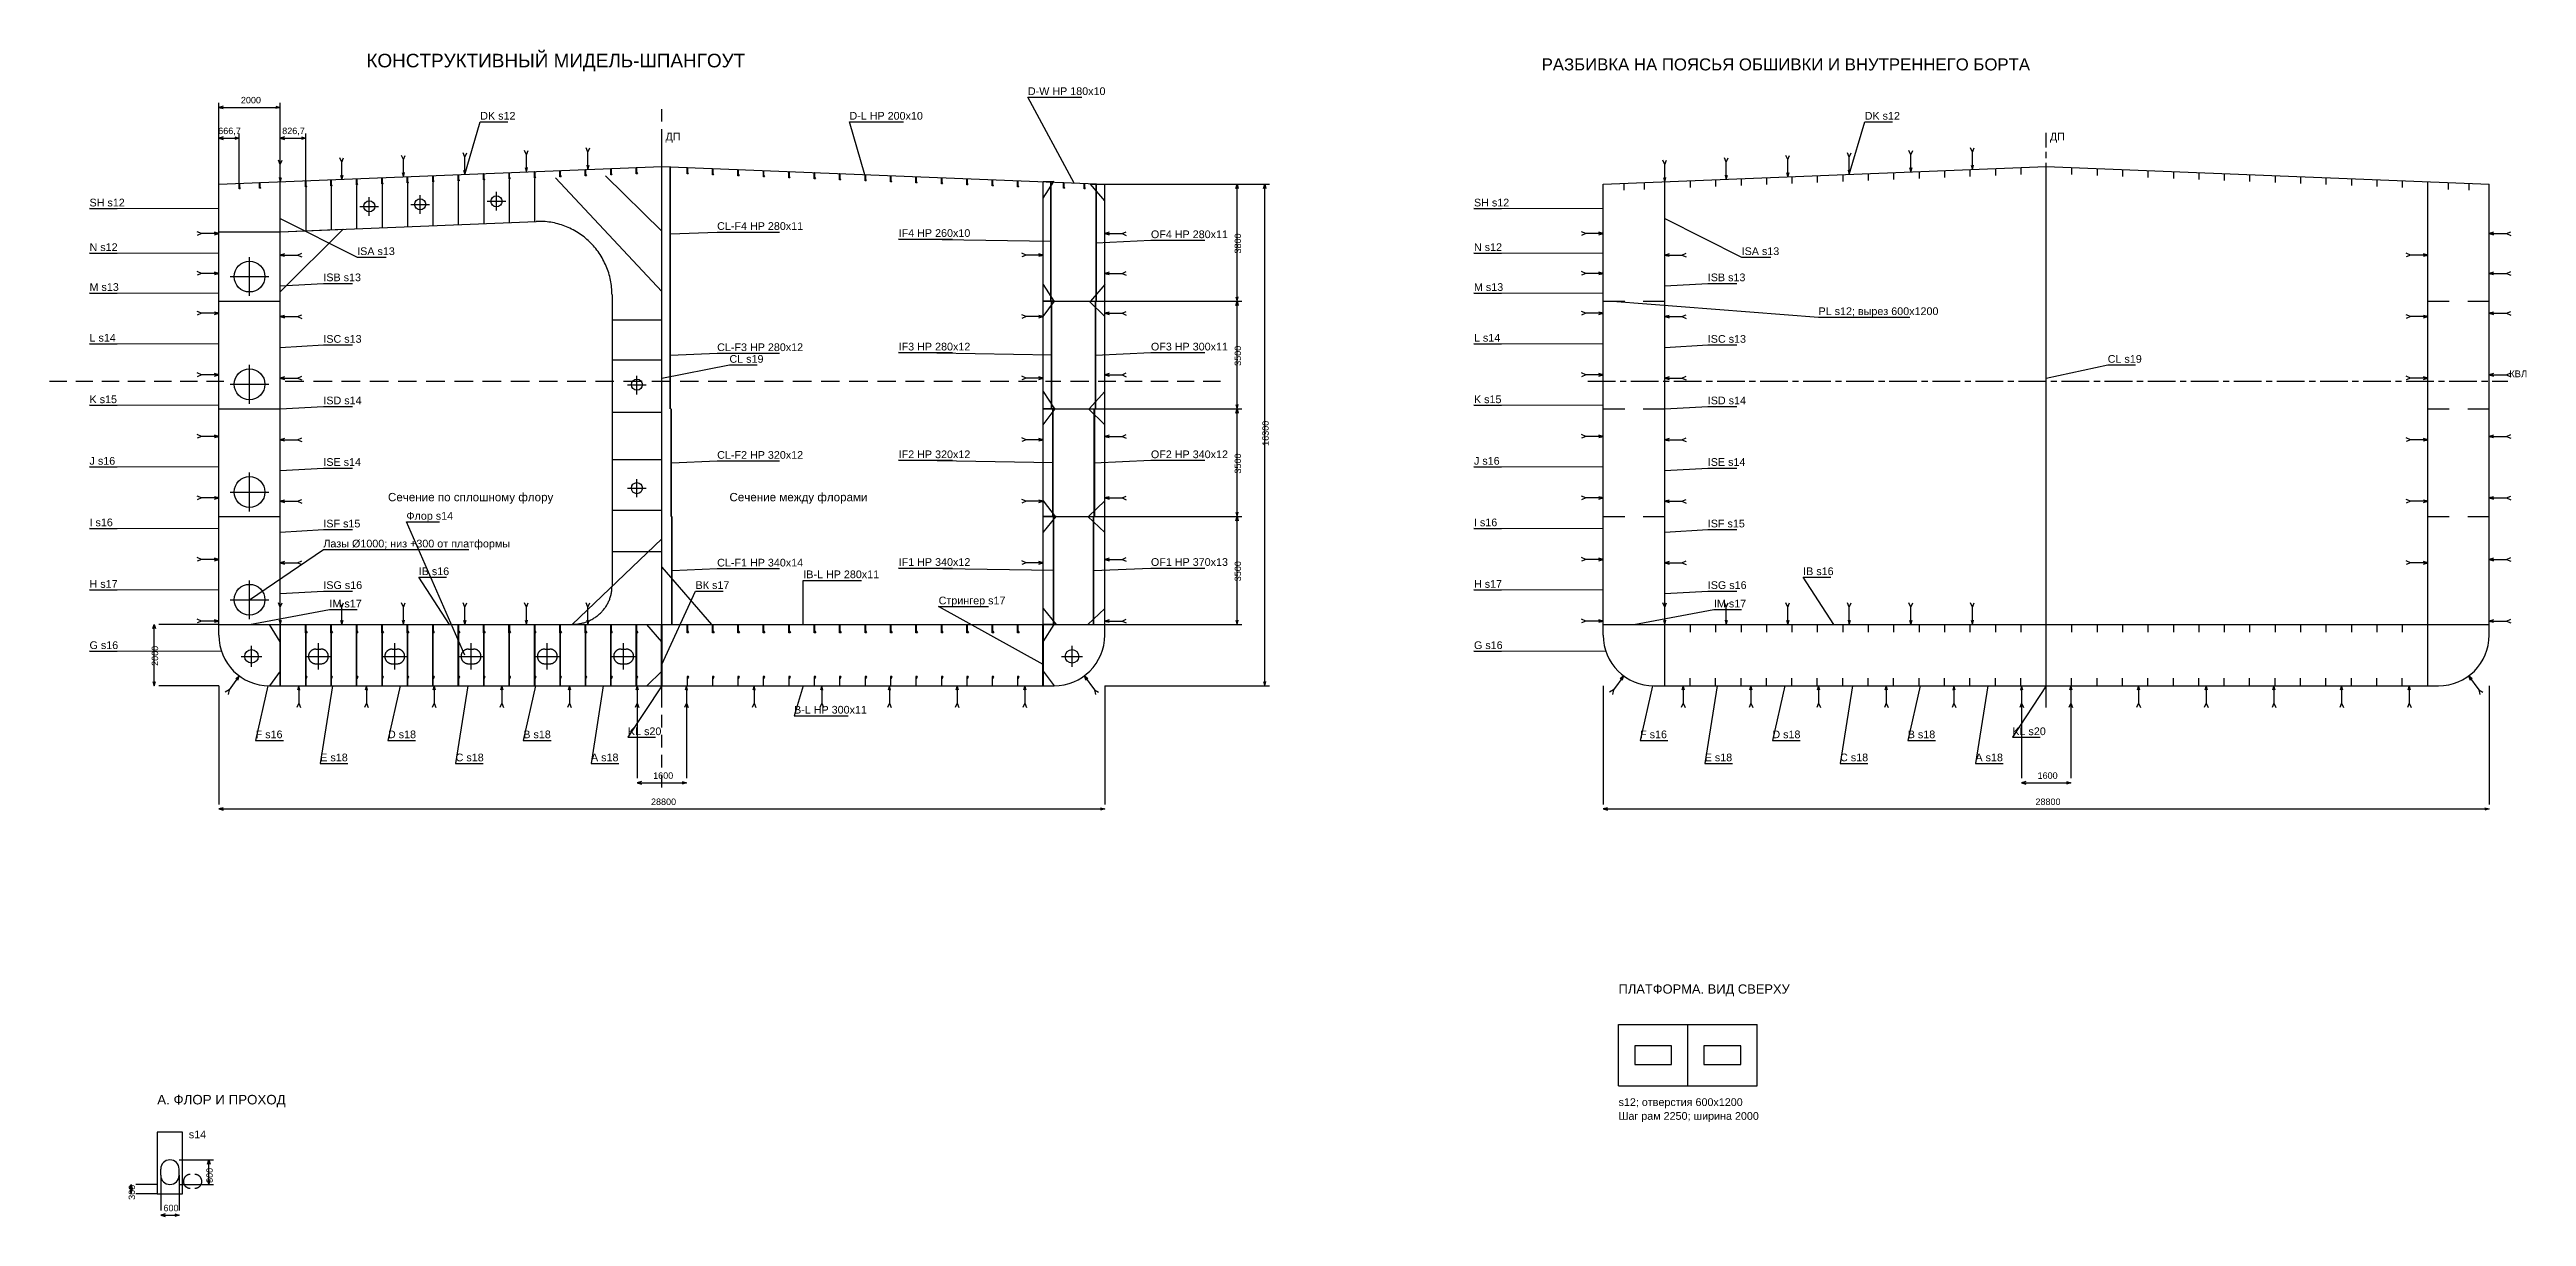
# Model space of a CAD drawing. Header units: millimetres. Extents: x -5500 to 166650, y -17240 to 192034.
# Drawn here: x -5500 to 75011, y -17240 to 20678 of the extents above; entities that cross this region are included whole.
import ezdxf

# ---------------------------------------------------------------- set-up
doc = ezdxf.new("R2010")
doc.units = ezdxf.units.MM
doc.linetypes.add('AXIS22', pattern=[1400, 900, -150, 200, -150])
for name, color, linetype in [('03_CENTER', 30, 'Continuous'), ('03_DIM', 2, 'Continuous'), ('03_FRAME_DETAIL', 7, 'Continuous'), ('03_FRAME_LAYOUT', 4, 'Continuous'), ('03_HULL', 4, 'Continuous'), ('03_MEMBER', 7, 'Continuous'), ('03_SEAM', 7, 'Continuous'), ('03_TEXT', 7, 'Continuous'), ('04_CENTER', 30, 'AXIS22'), ('04_DIM', 2, 'Continuous'), ('04_HULL', 4, 'Continuous'), ('04_MEMBER', 7, 'Continuous'), ('04_SEAM', 7, 'Continuous'), ('04_TEXT', 7, 'Continuous'), ('FLOOR_DIM', 2, 'Continuous'), ('FLOOR_HULL', 4, 'Continuous'), ('FLOOR_TEXT', 7, 'Continuous'), ('PLATFORM_HULL', 4, 'Continuous'), ('PLATFORM_TEXT', 7, 'Continuous')]:
    doc.layers.add(name, color=color, linetype=linetype)
doc.styles.add('RU', font='arial.ttf')

msp = doc.modelspace()

# ---------------------------------------------------------------- texts
at = {"layer": '03_DIM', "style": 'RU'}
for s, p in [('2000', (720, 18930)), ('666,7', (-17, 17930)), ('826,7', (2063, 17930)), ('1600', (14120, -3020)), ('28800', (14050, -3870))]:
    msp.add_text(s, height=210, dxfattribs=at).set_placement(p)
for s, p in [('3800', (33230, 14050)), ('3500', (33230, 10400)), ('16300', (34130, 7800)), ('3500', (33230, 6900)), ('3500', (33230, 3400)), ('2000', (-1970, 650))]:
    msp.add_text(s, height=210, rotation=90, dxfattribs=at).set_placement(p)
at = {"layer": '03_TEXT', "style": 'RU'}
for s, height, p in [('КОНСТРУКТИВНЫЙ МИДЕЛЬ-ШПАНГОУТ', 440, (4800, 20100)), ('D-W HP 180x10', 250, (26300, 19200)), ('DK s12', 250, (8500, 18400)), ('D-L HP 200x10', 250, (20500, 18400)), ('ДП', 250, (14520, 17726)), ('SH s12', 250, (-4200, 15580)), ('CL-F4 HP 280x11', 250, (16200, 14818)), ('IF4 HP 260x10', 250, (22100, 14590)), ('OF4 HP 280x11', 250, (30300, 14550)), ('N s12', 250, (-4200, 14132)), ('ISA s13', 250, (4500, 14000)), ('M s13', 250, (-4200, 12836)), ('ISB s13', 250, (3400, 13150)), ('L s14', 250, (-4200, 11188)), ('ISC s13', 250, (3400, 11150)), ('CL-F3 HP 280x12', 250, (16200, 10880)), ('CL s19', 250, (16600, 10500)), ('IF3 HP 280x12', 250, (22100, 10900)), ('OF3 HP 300x11', 250, (30300, 10900)), ('K s15', 250, (-4200, 9188)), ('ISD s14', 250, (3400, 9150)), ('J s16', 250, (-4200, 7188)), ('ISE s14', 250, (3400, 7150)), ('CL-F2 HP 320x12', 250, (16200, 7380)), ('IF2 HP 320x12', 250, (22100, 7400)), ('OF2 HP 340x12', 250, (30300, 7400)), ('Сечение по сплошному флору', 270, (5500, 6000)), ('Флор s14', 250, (6100, 5400)), ('Сечение между флорами', 270, (16600, 6000)), ('I s16', 250, (-4200, 5188)), ('ISF s15', 250, (3400, 5150)), ('Лазы %%c1000; низ +300 от платформы', 250, (3400, 4500)), ('CL-F1 HP 340x14', 250, (16200, 3880)), ('IF1 HP 340x12', 250, (22100, 3900)), ('OF1 HP 370x13', 250, (30300, 3900)), ('H s17', 250, (-4200, 3188)), ('ISG s16', 250, (3400, 3150)), ('IB s16', 250, (6500, 3600)), ('ВК s17', 250, (15500, 3150)), ('IB-L HP 280x11', 250, (19000, 3500)), ('IM s17', 250, (3600, 2550)), ('Стрингер s17', 250, (23400, 2650)), ('G s16', 250, (-4200, 1198)), ('B-L HP 300x11', 250, (18700, -900)), ('F s16', 250, (1200, -1700)), ('D s18', 250, (5500, -1700)), ('B s18', 250, (9900, -1700)), ('KL s20', 250, (13300, -1600)), ('E s18', 250, (3300, -2450)), ('C s18', 250, (7700, -2450)), ('A s18', 250, (12100, -2450))]:
    msp.add_text(s, height=height, dxfattribs=at).set_placement(p)
at = {"layer": '04_DIM', "style": 'RU'}
for s, p in [('1600', (59120, -3020)), ('28800', (59050, -3870))]:
    msp.add_text(s, height=210, dxfattribs=at).set_placement(p)
at = {"layer": '04_TEXT', "style": 'RU'}
for s, height, p in [('РАЗБИВКА НА ПОЯСЬЯ ОБШИВКИ И ВНУТРЕННЕГО БОРТА', 390, (43000, 20000)), ('DK s12', 250, (53500, 18400)), ('ДП', 250, (59520, 17726)), ('SH s12', 250, (40800, 15580)), ('N s12', 250, (40800, 14132)), ('ISA s13', 250, (49500, 14000)), ('M s13', 250, (40800, 12836)), ('ISB s13', 250, (48400, 13150)), ('PL s12; вырез 600x1200', 250, (52000, 12050)), ('L s14', 250, (40800, 11188)), ('ISC s13', 250, (48400, 11150)), ('CL s19', 250, (61400, 10500)), ('КВЛ', 220, (74450, 10030)), ('K s15', 250, (40800, 9188)), ('ISD s14', 250, (48400, 9150)), ('J s16', 250, (40800, 7188)), ('ISE s14', 250, (48400, 7150)), ('I s16', 250, (40800, 5188)), ('ISF s15', 250, (48400, 5150)), ('H s17', 250, (40800, 3188)), ('ISG s16', 250, (48400, 3150)), ('IB s16', 250, (51500, 3600)), ('IM s17', 250, (48600, 2550)), ('G s16', 250, (40800, 1198)), ('F s16', 250, (46200, -1700)), ('D s18', 250, (50500, -1700)), ('B s18', 250, (54900, -1700)), ('KL s20', 250, (58300, -1600)), ('E s18', 250, (48300, -2450)), ('C s18', 250, (52700, -2450)), ('A s18', 250, (57100, -2450))]:
    msp.add_text(s, height=height, dxfattribs=at).set_placement(p)
at = {"layer": 'FLOOR_DIM', "style": 'RU'}
for s, p in [('800', (-193, -16150)), ('300', (-2720, -16700))]:
    msp.add_text(s, height=210, rotation=90, dxfattribs=at).set_placement(p)
msp.add_text('600', height=210, dxfattribs=at).set_placement((-1797, -17070))
at = {"layer": 'FLOOR_TEXT', "style": 'RU'}
for s, height, p in [('А. ФЛОР И ПРОХОД', 310, (-2000, -13600)), ('s14', 250, (-973, -14700))]:
    msp.add_text(s, height=height, dxfattribs=at).set_placement(p)
at = {"layer": 'PLATFORM_TEXT', "style": 'RU'}
for s, height, p in [('ПЛАТФОРМА. ВИД СВЕРХУ', 300, (45500, -10000)), ('s12; отверстия 600x1200', 250, (45500, -13650)), ('Шаг рам 2250; ширина 2000', 250, (45500, -14100))]:
    msp.add_text(s, height=height, dxfattribs=at).set_placement(p)

# ---------------------------------------------------------------- linework, layer by layer
at = {"layer": '03_CENTER'}
for p, q in [((14400, 18336), (14400, 18746)), ((14400, 17686), (14400, 18096)), ((14400, -700), (14400, 17976)), ((14400, 17036), (14400, 17446)), ((14400, 16353), (14400, 16791)), ((4591, 15581), (5195, 15581)), ((4893, 15277), (4893, 15885)), ((6245, 15647), (6849, 15647)), ((6547, 15343), (6547, 15951)), ((8725, 15747), (9329, 15747)), ((9027, 15443), (9027, 16051)), ((14400, 15649), (14400, 16094)), ((14400, 14943), (14400, 15388)), ((14400, 14237), (14400, 14682)), ((1000, 12670), (1000, 13930)), ((14400, 13531), (14400, 13977)), ((370, 13300), (1630, 13300)), ((14400, 12826), (14400, 13271)), ((14400, 12150), (14400, 12565)), ((14400, 11500), (14400, 11910)), ((14400, 10850), (14400, 11260)), ((14400, 10200), (14400, 10610)), ((-5500, 9900), (-4940, 9900)), ((-4650, 9900), (-4090, 9900)), ((-3800, 9900), (-3240, 9900)), ((-2950, 9900), (-2390, 9900)), ((-2100, 9900), (-1540, 9900)), ((-1250, 9900), (-690, 9900)), ((-400, 9900), (170, 9900)), ((370, 9800), (1630, 9800)), ((1000, 9170), (1000, 10430)), ((2162, 9900), (2766, 9900)), ((3078, 9900), (3682, 9900)), ((3995, 9900), (4599, 9900)), ((4911, 9900), (5515, 9900)), ((5828, 9900), (6432, 9900)), ((6744, 9900), (7348, 9900)), ((7661, 9900), (8265, 9900)), ((8577, 9900), (9181, 9900)), ((9494, 9900), (10098, 9900)), ((10410, 9900), (11014, 9900)), ((11327, 9900), (11931, 9900)), ((12243, 9900), (12847, 9900)), ((13160, 9900), (13764, 9900)), ((13289, 9788), (13893, 9788)), ((13591, 9472), (13591, 10080)), ((14077, 9900), (14680, 9900)), ((14400, 9506), (14400, 9960)), ((14993, 9900), (15597, 9900)), ((15910, 9900), (16513, 9900)), ((16826, 9900), (17430, 9900)), ((17743, 9900), (18346, 9900)), ((18659, 9900), (19263, 9900)), ((19576, 9900), (20179, 9900)), ((20492, 9900), (21096, 9900)), ((21409, 9900), (22013, 9900)), ((22325, 9900), (22929, 9900)), ((23242, 9900), (23846, 9900)), ((24158, 9900), (24762, 9900)), ((25075, 9900), (25679, 9900)), ((25991, 9900), (26595, 9900)), ((26878, 9900), (27374, 9900)), ((27682, 9900), (28278, 9900)), ((28587, 9900), (29160, 9900)), ((29450, 9900), (30010, 9900)), ((30300, 9900), (30860, 9900)), ((31150, 9900), (31710, 9900)), ((32000, 9900), (32560, 9900)), ((14400, 8794), (14400, 9236)), ((14400, 8125), (14400, 8547)), ((14400, 7456), (14400, 7878)), ((1000, 5670), (1000, 6930)), ((13591, 6138), (13591, 6715)), ((14400, 6787), (14400, 7209)), ((14400, 6118), (14400, 6540)), ((370, 6300), (1630, 6300)), ((13289, 6426), (13893, 6426)), ((14400, 5449), (14400, 5871)), ((14400, 4779), (14400, 5201)), ((14400, 4110), (14400, 4532)), ((1000, 2170), (1000, 3430)), ((14400, 3441), (14400, 3863)), ((370, 2800), (1630, 2800)), ((14400, 2772), (14400, 3194)), ((14400, 2103), (14400, 2525)), ((14400, 1331), (14400, 1804)), ((724, 958), (1405, 958)), ((1065, 617), (1065, 1299)), ((2809, 958), (3671, 958)), ((3240, 532), (3240, 1384)), ((5289, 958), (6151, 958)), ((5720, 532), (5720, 1384)), ((7769, 958), (8631, 958)), ((8200, 532), (8200, 1384)), ((10249, 958), (11111, 958)), ((10680, 532), (10680, 1384)), ((12729, 958), (13591, 958)), ((13160, 532), (13160, 1384)), ((14400, 639), (14400, 1075)), ((27395, 958), (28076, 958)), ((27735, 617), (27735, 1299)), ((14400, -50), (14400, 383)), ((14400, -700), (14400, -290)), ((14400, -1350), (14400, -940)), ((14400, -2000), (14400, -1590)), ((14400, -2650), (14400, -2240)), ((14400, -3300), (14400, -2890))]:
    msp.add_line(p, q, dxfattribs=at)
at = {"layer": '03_DIM'}
for p, q in [((0, 16300), (0, 18950)), ((0, 18800), (2000, 18800)), ((2000, 16380), (2000, 18950)), ((0, 16300), (0, 17950)), ((0, 17800), (667, 17800)), ((667, 16327), (667, 17950)), ((2000, 16380), (2000, 17950)), ((2000, 17800), (2827, 17800)), ((2827, 16413), (2827, 17950)), ((28800, 16300), (34150, 16300)), ((28800, 16300), (33250, 16300)), ((33100, 12500), (33100, 16300)), ((34000, 0), (34000, 16300)), ((28800, 12500), (33250, 12500)), ((28800, 12500), (33250, 12500)), ((33100, 9000), (33100, 12500)), ((28800, 9000), (33250, 9000)), ((28800, 9000), (33250, 9000)), ((33100, 5500), (33100, 9000)), ((28800, 5500), (33250, 5500)), ((28800, 5500), (33250, 5500)), ((33100, 2000), (33100, 5500)), ((-2100, 0), (-2100, 2000)), ((0, 2000), (-1950, 2000)), ((28800, 2000), (33250, 2000)), ((0, 0), (-1950, 0)), ((0, 0), (0, -3850)), ((13600, 0), (13600, -3000)), ((15200, 0), (15200, -3000)), ((28800, 0), (28800, -3850)), ((28800, 0), (34150, 0)), ((13600, -3150), (15200, -3150)), ((0, -4000), (28800, -4000))]:
    msp.add_line(p, q, dxfattribs=at)
for points in [[(140, 18840), (0, 18800), (140, 18760)], [(1860, 18840), (2000, 18800), (1860, 18760)], [(140, 17840), (0, 17800), (140, 17760)], [(527, 17840), (667, 17800), (527, 17760)], [(2140, 17840), (2000, 17800), (2140, 17760)], [(2687, 17840), (2827, 17800), (2687, 17760)], [(33060, 16160), (33100, 16300), (33140, 16160)], [(33960, 16160), (34000, 16300), (34040, 16160)], [(33060, 12640), (33100, 12500), (33140, 12640)], [(33060, 12360), (33100, 12500), (33140, 12360)], [(33060, 9140), (33100, 9000), (33140, 9140)], [(33060, 8860), (33100, 9000), (33140, 8860)], [(33060, 5640), (33100, 5500), (33140, 5640)], [(33060, 5360), (33100, 5500), (33140, 5360)], [(-2140, 1860), (-2100, 2000), (-2060, 1860)], [(33060, 2140), (33100, 2000), (33140, 2140)], [(-2140, 140), (-2100, 0), (-2060, 140)], [(33960, 140), (34000, 0), (34040, 140)], [(13740, -3110), (13600, -3150), (13740, -3190)], [(15060, -3110), (15200, -3150), (15060, -3190)], [(140, -3960), (0, -4000), (140, -4040)], [(28660, -3960), (28800, -4000), (28660, -4040)]]:
    msp.add_lwpolyline(points, dxfattribs=at)
at = {"layer": '03_FRAME_DETAIL'}
for p, q in [((2827, 16192), (2827, 14792)), ((3653, 16225), (3653, 14825)), ((4480, 16259), (4480, 14858)), ((5307, 16292), (5307, 14891)), ((6133, 16325), (6133, 14925)), ((6960, 16358), (6960, 14958)), ((7787, 16390), (7787, 14991)), ((8613, 16423), (8613, 15025)), ((9440, 16456), (9440, 15058)), ((10267, 16488), (10267, 15091)), ((10950, 16505), (14400, 12815)), ((12567, 16569), (14400, 14780)), ((12783, 11900), (14400, 11900)), ((12783, 10600), (14400, 10600)), ((12783, 8897), (14400, 8897)), ((12783, 7353), (14400, 7353)), ((12783, 5706), (14400, 5706)), ((11489, 2000), (14400, 4779)), ((12783, 4368), (14400, 4368)), ((14400, 3853), (16017, 2000))]:
    msp.add_line(p, q, dxfattribs=at)
for centre in [(4893, 15581), (6547, 15647), (9027, 15747), (13591, 9788), (13591, 6426)]:
    msp.add_circle(centre, 180, dxfattribs=at)
at = {"layer": '03_FRAME_LAYOUT'}
for p, q in [((0, 14758), (2000, 14758)), ((2000, 14758), (10316, 15093)), ((12783, 12707), (12783, 3235))]:
    msp.add_line(p, q, dxfattribs=at)
msp.add_lwpolyline([(2000, 12804), (2000, 14758), (4049, 14841)], close=True, dxfattribs=at)
for points in [[(12783, 12707), (12782, 12767), (12780, 12827), (12776, 12887), (12771, 12947), (12764, 13006), (12756, 13066), (12746, 13125), (12735, 13184), (12722, 13243), (12708, 13301), (12692, 13359), (12675, 13417), (12657, 13474), (12637, 13531), (12616, 13587), (12593, 13643), (12569, 13698), (12543, 13752), (12517, 13806), (12488, 13859), (12459, 13911), (12428, 13963), (12396, 14013), (12363, 14063), (12328, 14112), (12293, 14160), (12256, 14208), (12218, 14254), (12178, 14299), (12138, 14343), (12096, 14387), (12054, 14429), (12010, 14470), (11966, 14510), (11920, 14549), (11874, 14587), (11826, 14623), (11778, 14658), (11729, 14692), (11679, 14725), (11628, 14757), (11576, 14787), (11524, 14816), (11471, 14843), (11417, 14869), (11363, 14894), (11308, 14918), (11252, 14940), (11196, 14960), (11139, 14980), (11082, 14997), (11025, 15014), (10967, 15028), (10909, 15042), (10850, 15054), (10792, 15064), (10733, 15073), (10673, 15080), (10614, 15086), (10554, 15091), (10495, 15094), (10435, 15095), (10375, 15095), (10316, 15093)], [(11489, 2000), (11520, 2000), (11552, 2001), (11584, 2003), (11616, 2006), (11647, 2009), (11679, 2013), (11710, 2018), (11741, 2024), (11772, 2030), (11803, 2037), (11834, 2045), (11864, 2053), (11895, 2062), (11925, 2072), (11954, 2083), (11984, 2094), (12013, 2106), (12042, 2119), (12070, 2132), (12099, 2146), (12126, 2160), (12154, 2176), (12181, 2192), (12208, 2208), (12234, 2225), (12259, 2243), (12285, 2261), (12310, 2280), (12334, 2300), (12358, 2320), (12381, 2341), (12404, 2362), (12426, 2384), (12447, 2406), (12468, 2428), (12489, 2452), (12509, 2475), (12528, 2499), (12547, 2524), (12565, 2549), (12582, 2574), (12599, 2600), (12615, 2626), (12630, 2653), (12644, 2680), (12658, 2707), (12672, 2735), (12684, 2763), (12696, 2791), (12707, 2819), (12717, 2848), (12727, 2877), (12736, 2906), (12744, 2935), (12751, 2965), (12758, 2994), (12764, 3024), (12769, 3054), (12773, 3084), (12776, 3114), (12779, 3144), (12781, 3175), (12782, 3205), (12783, 3235)]]:
    msp.add_lwpolyline(points, dxfattribs=at)
at = {"layer": '03_HULL'}
for p, q in [((0, 1650), (0, 16300)), ((2000, 0), (2000, 16380)), ((14400, 0), (14400, 16876)), ((26800, 0), (26800, 16380)), ((28800, 1650), (28800, 16300)), ((0, 12500), (2000, 12500)), ((26800, 12500), (28800, 12500)), ((0, 9000), (2000, 9000)), ((26800, 9000), (28800, 9000)), ((0, 5500), (2000, 5500)), ((26800, 5500), (28800, 5500)), ((0, 2000), (28800, 2000)), ((1650, 0), (27150, 0))]:
    msp.add_line(p, q, dxfattribs=at)
msp.add_lwpolyline([(0, 16300), (14400, 16876), (28800, 16300)], dxfattribs=at)
for centre, start, end in [((1650, 1650), 180, 270), ((27150, 1650), 270, 360)]:
    msp.add_arc(centre, 1650, start, end, dxfattribs=at)
at = {"layer": '03_MEMBER'}
for p, q in [((14669, 12500), (14669, 16876)), ((14680, 12500), (14680, 16876)), ((27050, 12500), (27050, 16380)), ((27060, 12500), (27060, 16380)), ((28520, 12500), (28520, 16300)), ((28531, 12500), (28531, 16300)), ((14668, 9000), (14668, 12500)), ((14680, 9000), (14680, 12500)), ((27068, 9000), (27068, 12500)), ((27080, 9000), (27080, 12500)), ((28500, 9000), (28500, 12500)), ((28511, 9000), (28511, 12500)), ((14708, 5500), (14708, 9000)), ((14720, 5500), (14720, 9000)), ((27108, 5500), (27108, 9000)), ((27120, 5500), (27120, 9000)), ((28460, 5500), (28460, 9000)), ((28472, 5500), (28472, 9000)), ((14726, 2000), (14726, 5500)), ((14740, 2000), (14740, 5500)), ((27128, 2000), (27128, 5500)), ((27140, 2000), (27140, 5500)), ((28430, 2000), (28430, 5500)), ((28443, 2000), (28443, 5500)), ((1993, 0), (1993, 2000)), ((2009, 0), (2009, 2000)), ((2827, 0), (2827, 2000)), ((2840, 0), (2840, 2000)), ((3653, 0), (3653, 2000)), ((3666, 0), (3666, 2000)), ((4480, 0), (4480, 2000)), ((4493, 0), (4493, 2000)), ((5307, 0), (5307, 2000)), ((5320, 0), (5320, 2000)), ((6133, 0), (6133, 2000)), ((6146, 0), (6146, 2000)), ((6960, 0), (6960, 2000)), ((6973, 0), (6973, 2000)), ((7787, 0), (7787, 2000)), ((7800, 0), (7800, 2000)), ((8613, 0), (8613, 2000)), ((8626, 0), (8626, 2000)), ((9440, 0), (9440, 2000)), ((9453, 0), (9453, 2000)), ((10267, 0), (10267, 2000)), ((10280, 0), (10280, 2000)), ((11093, 0), (11093, 2000)), ((11106, 0), (11106, 2000)), ((11920, 0), (11920, 2000)), ((11933, 0), (11933, 2000)), ((12747, 0), (12747, 2000)), ((12760, 0), (12760, 2000)), ((13573, 0), (13573, 2000)), ((13586, 0), (13586, 2000)), ((14391, 0), (14391, 2000)), ((14409, 0), (14409, 2000)), ((26791, 0), (26791, 2000)), ((26807, 0), (26807, 2000)), ((3159, 1198), (3321, 1198)), ((5639, 1198), (5801, 1198)), ((8119, 1198), (8281, 1198)), ((10599, 1198), (10761, 1198)), ((13079, 1198), (13241, 1198)), ((3159, 719), (3321, 719)), ((5639, 719), (5801, 719)), ((8119, 719), (8281, 719)), ((10599, 719), (10761, 719)), ((13079, 719), (13241, 719))]:
    msp.add_line(p, q, dxfattribs=at)
for points in [[(662, 16328), (672, 16328), (672, 16192), (697, 16158), (687, 16148), (662, 16148)], [(1328, 16357), (1338, 16357), (1338, 16220), (1363, 16187), (1353, 16177), (1328, 16177)], [(2822, 16413), (2832, 16413), (2832, 16262), (2860, 16223), (2850, 16213), (2822, 16213)], [(3648, 16446), (3658, 16446), (3658, 16295), (3686, 16256), (3676, 16246), (3648, 16246)], [(4475, 16479), (4485, 16479), (4485, 16328), (4513, 16289), (4503, 16279), (4475, 16279)], [(5302, 16512), (5312, 16512), (5312, 16361), (5340, 16322), (5330, 16312), (5302, 16312)], [(6128, 16545), (6138, 16545), (6138, 16394), (6166, 16355), (6156, 16345), (6128, 16345)], [(6955, 16578), (6965, 16578), (6965, 16427), (6993, 16388), (6983, 16378), (6955, 16378)], [(7782, 16611), (7792, 16611), (7792, 16460), (7820, 16421), (7810, 16411), (7782, 16411)], [(8608, 16645), (8618, 16645), (8618, 16493), (8646, 16455), (8636, 16445), (8608, 16445)], [(9435, 16678), (9445, 16678), (9445, 16526), (9473, 16488), (9463, 16478), (9435, 16478)], [(10262, 16711), (10272, 16711), (10272, 16559), (10300, 16521), (10290, 16511), (10262, 16511)], [(11088, 16744), (11098, 16744), (11098, 16592), (11126, 16554), (11116, 16544), (11088, 16544)], [(11915, 16777), (11925, 16777), (11925, 16625), (11953, 16587), (11943, 16577), (11915, 16577)], [(12742, 16810), (12752, 16810), (12752, 16658), (12780, 16620), (12770, 16610), (12742, 16610)], [(13568, 16843), (13578, 16843), (13578, 16691), (13606, 16653), (13596, 16643), (13568, 16643)], [(15222, 16843), (15232, 16843), (15232, 16691), (15260, 16653), (15250, 16643), (15222, 16643)], [(16048, 16810), (16058, 16810), (16058, 16658), (16086, 16620), (16076, 16610), (16048, 16610)], [(16875, 16777), (16885, 16777), (16885, 16625), (16913, 16587), (16903, 16577), (16875, 16577)], [(17702, 16744), (17712, 16744), (17712, 16592), (17740, 16554), (17730, 16544), (17702, 16544)], [(18528, 16711), (18538, 16711), (18538, 16559), (18566, 16521), (18556, 16511), (18528, 16511)], [(19355, 16678), (19365, 16678), (19365, 16526), (19393, 16488), (19383, 16478), (19355, 16478)], [(20182, 16645), (20192, 16645), (20192, 16493), (20220, 16455), (20210, 16445), (20182, 16445)], [(21008, 16611), (21018, 16611), (21018, 16460), (21046, 16421), (21036, 16411), (21008, 16411)], [(21835, 16578), (21845, 16578), (21845, 16427), (21873, 16388), (21863, 16378), (21835, 16378)], [(22662, 16545), (22672, 16545), (22672, 16394), (22700, 16355), (22690, 16345), (22662, 16345)], [(23488, 16512), (23498, 16512), (23498, 16361), (23526, 16322), (23516, 16312), (23488, 16312)], [(24315, 16479), (24325, 16479), (24325, 16328), (24353, 16289), (24343, 16279), (24315, 16279)], [(25142, 16446), (25152, 16446), (25152, 16295), (25180, 16256), (25170, 16246), (25142, 16246)], [(25968, 16413), (25978, 16413), (25978, 16262), (26006, 16223), (25996, 16213), (25968, 16213)], [(27462, 16357), (27472, 16357), (27472, 16220), (27497, 16187), (27487, 16177), (27462, 16177)], [(28128, 16328), (28138, 16328), (28138, 16192), (28163, 16158), (28153, 16148), (28128, 16148)], [(2821, 2000), (2832, 2000), (2832, 1789), (2872, 1731), (2861, 1720), (2821, 1720)], [(3648, 2000), (3659, 2000), (3659, 1789), (3699, 1731), (3688, 1720), (3648, 1720)], [(4474, 2000), (4486, 2000), (4486, 1789), (4526, 1731), (4514, 1720), (4474, 1720)], [(5301, 2000), (5312, 2000), (5312, 1789), (5352, 1731), (5341, 1720), (5301, 1720)], [(6128, 2000), (6139, 2000), (6139, 1789), (6179, 1731), (6168, 1720), (6128, 1720)], [(6954, 2000), (6966, 2000), (6966, 1789), (7006, 1731), (6994, 1720), (6954, 1720)], [(7781, 2000), (7792, 2000), (7792, 1789), (7832, 1731), (7821, 1720), (7781, 1720)], [(8608, 2000), (8619, 2000), (8619, 1789), (8659, 1731), (8648, 1720), (8608, 1720)], [(9434, 2000), (9446, 2000), (9446, 1789), (9486, 1731), (9474, 1720), (9434, 1720)], [(10261, 2000), (10272, 2000), (10272, 1789), (10312, 1731), (10301, 1720), (10261, 1720)], [(11088, 2000), (11099, 2000), (11099, 1789), (11139, 1731), (11128, 1720), (11088, 1720)], [(11914, 2000), (11926, 2000), (11926, 1789), (11966, 1731), (11954, 1720), (11914, 1720)], [(12741, 2000), (12752, 2000), (12752, 1789), (12792, 1731), (12781, 1720), (12741, 1720)], [(13568, 2000), (13579, 2000), (13579, 1789), (13619, 1731), (13608, 1720), (13568, 1720)], [(15221, 2000), (15232, 2000), (15232, 1789), (15272, 1731), (15261, 1720), (15221, 1720)], [(16048, 2000), (16059, 2000), (16059, 1789), (16099, 1731), (16088, 1720), (16048, 1720)], [(16874, 2000), (16886, 2000), (16886, 1789), (16926, 1731), (16914, 1720), (16874, 1720)], [(17701, 2000), (17712, 2000), (17712, 1789), (17752, 1731), (17741, 1720), (17701, 1720)], [(18528, 2000), (18539, 2000), (18539, 1789), (18579, 1731), (18568, 1720), (18528, 1720)], [(19354, 2000), (19366, 2000), (19366, 1789), (19406, 1731), (19394, 1720), (19354, 1720)], [(20181, 2000), (20192, 2000), (20192, 1789), (20232, 1731), (20221, 1720), (20181, 1720)], [(21008, 2000), (21019, 2000), (21019, 1789), (21059, 1731), (21048, 1720), (21008, 1720)], [(21834, 2000), (21846, 2000), (21846, 1789), (21886, 1731), (21874, 1720), (21834, 1720)], [(22661, 2000), (22672, 2000), (22672, 1789), (22712, 1731), (22701, 1720), (22661, 1720)], [(23488, 2000), (23499, 2000), (23499, 1789), (23539, 1731), (23528, 1720), (23488, 1720)], [(24314, 2000), (24326, 2000), (24326, 1789), (24366, 1731), (24354, 1720), (24314, 1720)], [(25141, 2000), (25152, 2000), (25152, 1789), (25192, 1731), (25181, 1720), (25141, 1720)], [(25968, 2000), (25979, 2000), (25979, 1789), (26019, 1731), (26008, 1720), (25968, 1720)], [(2821, 0), (2832, 0), (2832, 226), (2875, 289), (2864, 300), (2821, 300)], [(3648, 0), (3659, 0), (3659, 226), (3702, 289), (3691, 300), (3648, 300)], [(4474, 0), (4486, 0), (4486, 226), (4528, 289), (4518, 300), (4474, 300)], [(5301, 0), (5312, 0), (5312, 226), (5355, 289), (5344, 300), (5301, 300)], [(6128, 0), (6139, 0), (6139, 226), (6182, 289), (6171, 300), (6128, 300)], [(6954, 0), (6966, 0), (6966, 226), (7008, 289), (6998, 300), (6954, 300)], [(7781, 0), (7792, 0), (7792, 226), (7835, 289), (7824, 300), (7781, 300)], [(8608, 0), (8619, 0), (8619, 226), (8662, 289), (8651, 300), (8608, 300)], [(9434, 0), (9446, 0), (9446, 226), (9488, 289), (9478, 300), (9434, 300)], [(10261, 0), (10272, 0), (10272, 226), (10315, 289), (10304, 300), (10261, 300)], [(11088, 0), (11099, 0), (11099, 226), (11142, 289), (11131, 300), (11088, 300)], [(11914, 0), (11926, 0), (11926, 226), (11968, 289), (11958, 300), (11914, 300)], [(12741, 0), (12752, 0), (12752, 226), (12795, 289), (12784, 300), (12741, 300)], [(13568, 0), (13579, 0), (13579, 226), (13622, 289), (13611, 300), (13568, 300)], [(15221, 0), (15232, 0), (15232, 226), (15275, 289), (15264, 300), (15221, 300)], [(16048, 0), (16059, 0), (16059, 226), (16102, 289), (16091, 300), (16048, 300)], [(16874, 0), (16886, 0), (16886, 226), (16928, 289), (16918, 300), (16874, 300)], [(17701, 0), (17712, 0), (17712, 226), (17755, 289), (17744, 300), (17701, 300)], [(18528, 0), (18539, 0), (18539, 226), (18582, 289), (18571, 300), (18528, 300)], [(19354, 0), (19366, 0), (19366, 226), (19408, 289), (19398, 300), (19354, 300)], [(20181, 0), (20192, 0), (20192, 226), (20235, 289), (20224, 300), (20181, 300)], [(21008, 0), (21019, 0), (21019, 226), (21062, 289), (21051, 300), (21008, 300)], [(21834, 0), (21846, 0), (21846, 226), (21888, 289), (21878, 300), (21834, 300)], [(22661, 0), (22672, 0), (22672, 226), (22715, 289), (22704, 300), (22661, 300)], [(23488, 0), (23499, 0), (23499, 226), (23542, 289), (23531, 300), (23488, 300)], [(24314, 0), (24326, 0), (24326, 226), (24368, 289), (24358, 300), (24314, 300)], [(25141, 0), (25152, 0), (25152, 226), (25195, 289), (25184, 300), (25141, 300)], [(25968, 0), (25979, 0), (25979, 226), (26022, 289), (26011, 300), (25968, 300)]]:
    msp.add_lwpolyline(points, close=True, dxfattribs=at)
for points in [[(26800, 15844), (27142, 16385), (26800, 16380)], [(28800, 15757), (28332, 16300), (28800, 16300)], [(26800, 13043), (27142, 12500), (26800, 12500)], [(28800, 13043), (28332, 12500), (28800, 12500)], [(26800, 12000), (27161, 12500), (26800, 12500)], [(28800, 12000), (28289, 12500), (28800, 12500)], [(26800, 9562), (27161, 9000), (26800, 9000)], [(26800, 8485), (27182, 9000), (26800, 9000)], [(28800, 8485), (28268, 9000), (28800, 9000)], [(28800, 9562), (28289, 9000), (28800, 9000)], [(26800, 6015), (27182, 5500), (26800, 5500)], [(28800, 6015), (28268, 5500), (28800, 5500)], [(26800, 4985), (27225, 5500), (26800, 5500)], [(28800, 4985), (28246, 5500), (28800, 5500)], [(26800, 2515), (27225, 2000), (26800, 2000)], [(28800, 2515), (28246, 2000), (28800, 2000)], [(2000, 1437), (1650, 2000)], [(14400, 1437), (13915, 2000)], [(26800, 1437), (27150, 2000)], [(3159, 1198), (3147, 1197), (3135, 1196), (3124, 1195), (3112, 1193), (3100, 1190), (3089, 1187), (3077, 1184), (3066, 1179), (3055, 1175), (3045, 1169), (3034, 1164), (3024, 1157), (3015, 1150), (3005, 1143), (2996, 1136), (2988, 1127), (2979, 1119), (2972, 1110), (2964, 1101), (2957, 1091), (2951, 1081), (2945, 1071), (2940, 1060), (2935, 1050), (2931, 1039), (2927, 1028), (2924, 1016), (2921, 1005), (2919, 993), (2918, 982), (2917, 970), (2917, 958), (2917, 946), (2918, 935), (2919, 923), (2921, 911), (2924, 900), (2927, 889), (2931, 877), (2935, 866), (2940, 856), (2945, 845), (2951, 835), (2957, 825), (2964, 815), (2972, 806), (2979, 797), (2988, 789), (2996, 781), (3005, 773), (3015, 766), (3024, 759), (3034, 753), (3045, 747), (3055, 742), (3066, 737), (3077, 733), (3089, 729), (3100, 726), (3112, 723), (3124, 721), (3135, 720), (3147, 719), (3159, 719)], [(3321, 719), (3333, 719), (3345, 720), (3356, 721), (3368, 723), (3380, 726), (3391, 729), (3403, 733), (3414, 737), (3425, 742), (3435, 747), (3446, 753), (3456, 759), (3465, 766), (3475, 773), (3484, 781), (3492, 789), (3501, 797), (3508, 806), (3516, 815), (3523, 825), (3529, 835), (3535, 845), (3540, 856), (3545, 866), (3549, 877), (3553, 889), (3556, 900), (3559, 911), (3561, 923), (3562, 935), (3563, 946), (3563, 958), (3563, 970), (3562, 982), (3561, 993), (3559, 1005), (3556, 1016), (3553, 1028), (3549, 1039), (3545, 1050), (3540, 1060), (3535, 1071), (3529, 1081), (3523, 1091), (3516, 1101), (3508, 1110), (3501, 1119), (3492, 1127), (3484, 1136), (3475, 1143), (3465, 1150), (3456, 1157), (3446, 1164), (3435, 1169), (3425, 1175), (3414, 1179), (3403, 1184), (3391, 1187), (3380, 1190), (3368, 1193), (3356, 1195), (3345, 1196), (3333, 1197), (3321, 1198)], [(5639, 1198), (5627, 1197), (5615, 1196), (5604, 1195), (5592, 1193), (5580, 1190), (5569, 1187), (5557, 1184), (5546, 1179), (5535, 1175), (5525, 1169), (5514, 1164), (5504, 1157), (5495, 1150), (5485, 1143), (5476, 1136), (5468, 1127), (5459, 1119), (5452, 1110), (5444, 1101), (5437, 1091), (5431, 1081), (5425, 1071), (5420, 1060), (5415, 1050), (5411, 1039), (5407, 1028), (5404, 1016), (5401, 1005), (5399, 993), (5398, 982), (5397, 970), (5397, 958), (5397, 946), (5398, 935), (5399, 923), (5401, 911), (5404, 900), (5407, 889), (5411, 877), (5415, 866), (5420, 856), (5425, 845), (5431, 835), (5437, 825), (5444, 815), (5452, 806), (5459, 797), (5468, 789), (5476, 781), (5485, 773), (5495, 766), (5504, 759), (5514, 753), (5525, 747), (5535, 742), (5546, 737), (5557, 733), (5569, 729), (5580, 726), (5592, 723), (5604, 721), (5615, 720), (5627, 719), (5639, 719)], [(5801, 719), (5813, 719), (5825, 720), (5836, 721), (5848, 723), (5860, 726), (5871, 729), (5883, 733), (5894, 737), (5905, 742), (5915, 747), (5926, 753), (5936, 759), (5945, 766), (5955, 773), (5964, 781), (5972, 789), (5981, 797), (5988, 806), (5996, 815), (6003, 825), (6009, 835), (6015, 845), (6020, 856), (6025, 866), (6029, 877), (6033, 889), (6036, 900), (6039, 911), (6041, 923), (6042, 935), (6043, 946), (6043, 958), (6043, 970), (6042, 982), (6041, 993), (6039, 1005), (6036, 1016), (6033, 1028), (6029, 1039), (6025, 1050), (6020, 1060), (6015, 1071), (6009, 1081), (6003, 1091), (5996, 1101), (5988, 1110), (5981, 1119), (5972, 1127), (5964, 1136), (5955, 1143), (5945, 1150), (5936, 1157), (5926, 1164), (5915, 1169), (5905, 1175), (5894, 1179), (5883, 1184), (5871, 1187), (5860, 1190), (5848, 1193), (5836, 1195), (5825, 1196), (5813, 1197), (5801, 1198)], [(8119, 1198), (8107, 1197), (8095, 1196), (8084, 1195), (8072, 1193), (8060, 1190), (8049, 1187), (8037, 1184), (8026, 1179), (8015, 1175), (8005, 1169), (7994, 1164), (7984, 1157), (7975, 1150), (7965, 1143), (7956, 1136), (7948, 1127), (7939, 1119), (7932, 1110), (7924, 1101), (7917, 1091), (7911, 1081), (7905, 1071), (7900, 1060), (7895, 1050), (7891, 1039), (7887, 1028), (7884, 1016), (7881, 1005), (7879, 993), (7878, 982), (7877, 970), (7877, 958), (7877, 946), (7878, 935), (7879, 923), (7881, 911), (7884, 900), (7887, 889), (7891, 877), (7895, 866), (7900, 856), (7905, 845), (7911, 835), (7917, 825), (7924, 815), (7932, 806), (7939, 797), (7948, 789), (7956, 781), (7965, 773), (7975, 766), (7984, 759), (7994, 753), (8005, 747), (8015, 742), (8026, 737), (8037, 733), (8049, 729), (8060, 726), (8072, 723), (8084, 721), (8095, 720), (8107, 719), (8119, 719)], [(8281, 719), (8293, 719), (8305, 720), (8316, 721), (8328, 723), (8340, 726), (8351, 729), (8363, 733), (8374, 737), (8385, 742), (8395, 747), (8406, 753), (8416, 759), (8425, 766), (8435, 773), (8444, 781), (8452, 789), (8461, 797), (8468, 806), (8476, 815), (8483, 825), (8489, 835), (8495, 845), (8500, 856), (8505, 866), (8509, 877), (8513, 889), (8516, 900), (8519, 911), (8521, 923), (8522, 935), (8523, 946), (8523, 958), (8523, 970), (8522, 982), (8521, 993), (8519, 1005), (8516, 1016), (8513, 1028), (8509, 1039), (8505, 1050), (8500, 1060), (8495, 1071), (8489, 1081), (8483, 1091), (8476, 1101), (8468, 1110), (8461, 1119), (8452, 1127), (8444, 1136), (8435, 1143), (8425, 1150), (8416, 1157), (8406, 1164), (8395, 1169), (8385, 1175), (8374, 1179), (8363, 1184), (8351, 1187), (8340, 1190), (8328, 1193), (8316, 1195), (8305, 1196), (8293, 1197), (8281, 1198)], [(10599, 1198), (10587, 1197), (10575, 1196), (10564, 1195), (10552, 1193), (10540, 1190), (10529, 1187), (10517, 1184), (10506, 1179), (10495, 1175), (10485, 1169), (10474, 1164), (10464, 1157), (10455, 1150), (10445, 1143), (10436, 1136), (10428, 1127), (10419, 1119), (10412, 1110), (10404, 1101), (10397, 1091), (10391, 1081), (10385, 1071), (10380, 1060), (10375, 1050), (10371, 1039), (10367, 1028), (10364, 1016), (10361, 1005), (10359, 993), (10358, 982), (10357, 970), (10357, 958), (10357, 946), (10358, 935), (10359, 923), (10361, 911), (10364, 900), (10367, 889), (10371, 877), (10375, 866), (10380, 856), (10385, 845), (10391, 835), (10397, 825), (10404, 815), (10412, 806), (10419, 797), (10428, 789), (10436, 781), (10445, 773), (10455, 766), (10464, 759), (10474, 753), (10485, 747), (10495, 742), (10506, 737), (10517, 733), (10529, 729), (10540, 726), (10552, 723), (10564, 721), (10575, 720), (10587, 719), (10599, 719)], [(10761, 719), (10773, 719), (10785, 720), (10796, 721), (10808, 723), (10820, 726), (10831, 729), (10843, 733), (10854, 737), (10865, 742), (10875, 747), (10886, 753), (10896, 759), (10905, 766), (10915, 773), (10924, 781), (10932, 789), (10941, 797), (10948, 806), (10956, 815), (10963, 825), (10969, 835), (10975, 845), (10980, 856), (10985, 866), (10989, 877), (10993, 889), (10996, 900), (10999, 911), (11001, 923), (11002, 935), (11003, 946), (11003, 958), (11003, 970), (11002, 982), (11001, 993), (10999, 1005), (10996, 1016), (10993, 1028), (10989, 1039), (10985, 1050), (10980, 1060), (10975, 1071), (10969, 1081), (10963, 1091), (10956, 1101), (10948, 1110), (10941, 1119), (10932, 1127), (10924, 1136), (10915, 1143), (10905, 1150), (10896, 1157), (10886, 1164), (10875, 1169), (10865, 1175), (10854, 1179), (10843, 1184), (10831, 1187), (10820, 1190), (10808, 1193), (10796, 1195), (10785, 1196), (10773, 1197), (10761, 1198)], [(13079, 1198), (13067, 1197), (13055, 1196), (13044, 1195), (13032, 1193), (13020, 1190), (13009, 1187), (12997, 1184), (12986, 1179), (12975, 1175), (12965, 1169), (12954, 1164), (12944, 1157), (12935, 1150), (12925, 1143), (12916, 1136), (12908, 1127), (12899, 1119), (12892, 1110), (12884, 1101), (12877, 1091), (12871, 1081), (12865, 1071), (12860, 1060), (12855, 1050), (12851, 1039), (12847, 1028), (12844, 1016), (12841, 1005), (12839, 993), (12838, 982), (12837, 970), (12837, 958), (12837, 946), (12838, 935), (12839, 923), (12841, 911), (12844, 900), (12847, 889), (12851, 877), (12855, 866), (12860, 856), (12865, 845), (12871, 835), (12877, 825), (12884, 815), (12892, 806), (12899, 797), (12908, 789), (12916, 781), (12925, 773), (12935, 766), (12944, 759), (12954, 753), (12965, 747), (12975, 742), (12986, 737), (12997, 733), (13009, 729), (13020, 726), (13032, 723), (13044, 721), (13055, 720), (13067, 719), (13079, 719)], [(13241, 719), (13253, 719), (13265, 720), (13276, 721), (13288, 723), (13300, 726), (13311, 729), (13323, 733), (13334, 737), (13345, 742), (13355, 747), (13366, 753), (13376, 759), (13385, 766), (13395, 773), (13404, 781), (13412, 789), (13421, 797), (13428, 806), (13436, 815), (13443, 825), (13449, 835), (13455, 845), (13460, 856), (13465, 866), (13469, 877), (13473, 889), (13476, 900), (13479, 911), (13481, 923), (13482, 935), (13483, 946), (13483, 958), (13483, 970), (13482, 982), (13481, 993), (13479, 1005), (13476, 1016), (13473, 1028), (13469, 1039), (13465, 1050), (13460, 1060), (13455, 1071), (13449, 1081), (13443, 1091), (13436, 1101), (13428, 1110), (13421, 1119), (13412, 1127), (13404, 1136), (13395, 1143), (13385, 1150), (13376, 1157), (13366, 1164), (13355, 1169), (13345, 1175), (13334, 1179), (13323, 1184), (13311, 1187), (13300, 1190), (13288, 1193), (13276, 1195), (13265, 1196), (13253, 1197), (13241, 1198)], [(2000, 479), (1650, 0)], [(14400, 479), (13915, 0)], [(26800, 479), (27150, 0)], [(-925, -15875), (-936, -15875), (-947, -15876), (-958, -15877), (-969, -15879), (-980, -15882), (-990, -15885), (-1001, -15888), (-1011, -15892), (-1021, -15897), (-1031, -15902), (-1041, -15907), (-1050, -15913), (-1059, -15919), (-1068, -15926), (-1076, -15933), (-1084, -15941), (-1092, -15949), (-1099, -15957), (-1106, -15966), (-1112, -15975), (-1118, -15984), (-1123, -15994), (-1128, -16004), (-1133, -16014), (-1137, -16024), (-1140, -16035), (-1143, -16045), (-1146, -16056), (-1148, -16067), (-1149, -16078), (-1150, -16089), (-1150, -16100), (-1150, -16111), (-1149, -16122), (-1148, -16133), (-1146, -16144), (-1143, -16155), (-1140, -16165), (-1137, -16176), (-1133, -16186), (-1128, -16196), (-1123, -16206), (-1118, -16216), (-1112, -16225), (-1106, -16234), (-1099, -16243), (-1092, -16251), (-1084, -16259), (-1076, -16267), (-1068, -16274), (-1059, -16281), (-1050, -16287), (-1041, -16293), (-1031, -16298), (-1021, -16303), (-1011, -16308), (-1001, -16312), (-990, -16315), (-980, -16318), (-969, -16321), (-958, -16323), (-947, -16324), (-936, -16325), (-925, -16325)], [(-775, -16325), (-764, -16325), (-753, -16324), (-742, -16323), (-731, -16321), (-720, -16318), (-710, -16315), (-699, -16312), (-689, -16308), (-679, -16303), (-669, -16298), (-659, -16293), (-650, -16287), (-641, -16281), (-632, -16274), (-624, -16267), (-616, -16259), (-608, -16251), (-601, -16243), (-594, -16234), (-588, -16225), (-582, -16216), (-577, -16206), (-572, -16196), (-567, -16186), (-563, -16176), (-560, -16165), (-557, -16155), (-554, -16144), (-552, -16133), (-551, -16122), (-550, -16111), (-550, -16100), (-550, -16089), (-551, -16078), (-552, -16067), (-554, -16056), (-557, -16045), (-560, -16035), (-563, -16024), (-567, -16014), (-572, -16004), (-577, -15994), (-582, -15984), (-588, -15975), (-594, -15966), (-601, -15957), (-608, -15949), (-616, -15941), (-624, -15933), (-632, -15926), (-641, -15919), (-650, -15913), (-659, -15907), (-669, -15902), (-679, -15897), (-689, -15892), (-699, -15888), (-710, -15885), (-720, -15882), (-731, -15879), (-742, -15877), (-753, -15876), (-764, -15875), (-775, -15875)]]:
    msp.add_lwpolyline(points, dxfattribs=at)
for centre, radius in [((1000, 13300), 500), ((1000, 9800), 500), ((1000, 6300), 500), ((1000, 2800), 500), ((1065, 958), 220), ((27735, 958), 220)]:
    msp.add_circle(centre, radius, dxfattribs=at)
at = {"layer": '03_SEAM'}
for p, q in [((2000, 16940), (1940, 17080)), ((2000, 16940), (2060, 17080)), ((2000, 16380), (2000, 16940)), ((4000, 17020), (3940, 17160)), ((4000, 17020), (4060, 17160)), ((4000, 16460), (4000, 17020)), ((6000, 17100), (5940, 17240)), ((6000, 17100), (6060, 17240)), ((6000, 16540), (6000, 17100)), ((8000, 17180), (7940, 17320)), ((8000, 17180), (8060, 17320)), ((8000, 16620), (8000, 17180)), ((10000, 17260), (9940, 17400)), ((10000, 17260), (10060, 17400)), ((10000, 16700), (10000, 17260)), ((12000, 17340), (11940, 17480)), ((12000, 17340), (12060, 17480)), ((12000, 16780), (12000, 17340)), ((-560, 14700), (-700, 14760)), ((-560, 14700), (-700, 14640)), ((0, 14700), (-560, 14700)), ((28800, 14700), (29360, 14700)), ((29360, 14700), (29500, 14760)), ((29360, 14700), (29500, 14640)), ((2000, 14000), (2560, 14000)), ((2560, 14000), (2700, 14060)), ((2560, 14000), (2700, 13940)), ((26240, 14000), (26100, 14060)), ((26240, 14000), (26100, 13940)), ((26800, 14000), (26240, 14000)), ((-560, 13404), (-700, 13464)), ((-560, 13404), (-700, 13344)), ((0, 13404), (-560, 13404)), ((28800, 13404), (29360, 13404)), ((29360, 13404), (29500, 13464)), ((29360, 13404), (29500, 13344)), ((-560, 12108), (-700, 12168)), ((-560, 12108), (-700, 12048)), ((0, 12108), (-560, 12108)), ((28800, 12108), (29360, 12108)), ((29360, 12108), (29500, 12168)), ((29360, 12108), (29500, 12048)), ((2000, 12000), (2560, 12000)), ((2560, 12000), (2700, 12060)), ((2560, 12000), (2700, 11940)), ((26240, 12000), (26100, 12060)), ((26240, 12000), (26100, 11940)), ((26800, 12000), (26240, 12000)), ((-560, 10108), (-700, 10168)), ((-560, 10108), (-700, 10048)), ((0, 10108), (-560, 10108)), ((2000, 10000), (2560, 10000)), ((2560, 10000), (2700, 10060)), ((2560, 10000), (2700, 9940)), ((26240, 10000), (26100, 10060)), ((26240, 10000), (26100, 9940)), ((26800, 10000), (26240, 10000)), ((28800, 10108), (29360, 10108)), ((29360, 10108), (29500, 10168)), ((29360, 10108), (29500, 10048)), ((-560, 8108), (-700, 8168)), ((-560, 8108), (-700, 8048)), ((0, 8108), (-560, 8108)), ((2560, 8000), (2700, 8060)), ((26240, 8000), (26100, 8060)), ((28800, 8108), (29360, 8108)), ((29360, 8108), (29500, 8168)), ((29360, 8108), (29500, 8048)), ((2000, 8000), (2560, 8000)), ((2560, 8000), (2700, 7940)), ((26240, 8000), (26100, 7940)), ((26800, 8000), (26240, 8000)), ((-560, 6108), (-700, 6168)), ((-560, 6108), (-700, 6048)), ((0, 6108), (-560, 6108)), ((2000, 6000), (2560, 6000)), ((2560, 6000), (2700, 6060)), ((2560, 6000), (2700, 5940)), ((26240, 6000), (26100, 6060)), ((26240, 6000), (26100, 5940)), ((26800, 6000), (26240, 6000)), ((28800, 6108), (29360, 6108)), ((29360, 6108), (29500, 6168)), ((29360, 6108), (29500, 6048)), ((-560, 4108), (-700, 4168)), ((-560, 4108), (-700, 4048)), ((0, 4108), (-560, 4108)), ((2560, 4000), (2700, 4060)), ((26240, 4000), (26100, 4060)), ((28800, 4108), (29360, 4108)), ((29360, 4108), (29500, 4168)), ((29360, 4108), (29500, 4048)), ((2000, 4000), (2560, 4000)), ((2560, 4000), (2700, 3940)), ((26240, 4000), (26100, 3940)), ((26800, 4000), (26240, 4000)), ((2000, 2560), (1940, 2700)), ((2000, 2560), (2060, 2700)), ((2000, 2000), (2000, 2560)), ((4000, 2560), (3940, 2700)), ((4000, 2560), (4060, 2700)), ((4000, 2000), (4000, 2560)), ((6000, 2560), (5940, 2700)), ((6000, 2560), (6060, 2700)), ((6000, 2000), (6000, 2560)), ((8000, 2560), (7940, 2700)), ((8000, 2560), (8060, 2700)), ((8000, 2000), (8000, 2560)), ((10000, 2560), (9940, 2700)), ((10000, 2560), (10060, 2700)), ((10000, 2000), (10000, 2560)), ((12000, 2560), (11940, 2700)), ((12000, 2560), (12060, 2700)), ((12000, 2000), (12000, 2560)), ((-560, 2108), (-700, 2168)), ((-560, 2108), (-700, 2048)), ((0, 2108), (-560, 2108)), ((28800, 2108), (29360, 2108)), ((29360, 2108), (29500, 2168)), ((29360, 2108), (29500, 2048)), ((669, 323), (337, -127)), ((2600, 0), (2600, -560)), ((4800, 0), (4800, -560)), ((7000, 0), (7000, -560)), ((9200, 0), (9200, -560)), ((11400, 0), (11400, -560)), ((13600, 0), (13600, -560)), ((15200, 0), (15200, -560)), ((17400, 0), (17400, -560)), ((19600, 0), (19600, -560)), ((21800, 0), (21800, -560)), ((24000, 0), (24000, -560)), ((26200, 0), (26200, -560)), ((28131, 323), (28463, -127)), ((337, -127), (205, -204)), ((337, -127), (302, -276)), ((2600, -560), (2540, -700)), ((2600, -560), (2660, -700)), ((4800, -560), (4740, -700)), ((4800, -560), (4860, -700)), ((7000, -560), (6940, -700)), ((7000, -560), (7060, -700)), ((9200, -560), (9140, -700)), ((9200, -560), (9260, -700)), ((11400, -560), (11340, -700)), ((11400, -560), (11460, -700)), ((13600, -560), (13540, -700)), ((13600, -560), (13660, -700)), ((15200, -560), (15140, -700)), ((15200, -560), (15260, -700)), ((17400, -560), (17340, -700)), ((17400, -560), (17460, -700)), ((19600, -560), (19540, -700)), ((19600, -560), (19660, -700)), ((21800, -560), (21740, -700)), ((21800, -560), (21860, -700)), ((24000, -560), (23940, -700)), ((24000, -560), (24060, -700)), ((26200, -560), (26140, -700)), ((26200, -560), (26260, -700)), ((28463, -127), (28498, -276)), ((28463, -127), (28595, -204))]:
    msp.add_line(p, q, dxfattribs=at)
for points in [[(27800, 16340), (26300, 19130), (28055, 19130)], [(8000, 16620), (8500, 18330), (9400, 18330)], [(21000, 16612), (20500, 18330), (22255, 18330)], [(11960, 16920), (12000, 16780), (12040, 16920)], [(1960, 16520), (2000, 16380), (2040, 16520)], [(3960, 16600), (4000, 16460), (4040, 16600)], [(5960, 16680), (6000, 16540), (6040, 16680)], [(7960, 16760), (8000, 16620), (8040, 16760)], [(9960, 16840), (10000, 16700), (10040, 16840)], [(0, 15500), (-4200, 15510), (-3300, 15510)], [(-140, 14660), (0, 14700), (-140, 14740)], [(2000, 15190), (4500, 13930), (5445, 13930)], [(14680, 14688), (16200, 14748), (18225, 14748)], [(27060, 14440), (22100, 14520), (23855, 14520)], [(28940, 14740), (28800, 14700), (28940, 14660)], [(0, 14052), (-4200, 14062), (-3300, 14062)], [(2140, 14040), (2000, 14000), (2140, 13960)], [(26660, 13960), (26800, 14000), (26660, 14040)], [(28520, 14400), (30300, 14480), (32055, 14480)], [(-140, 13364), (0, 13404), (-140, 13444)], [(2000, 13000), (3400, 13080), (4345, 13080)], [(28940, 13444), (28800, 13404), (28940, 13364)], [(0, 12756), (-4200, 12766), (-3300, 12766)], [(-140, 12068), (0, 12108), (-140, 12148)], [(28940, 12148), (28800, 12108), (28940, 12068)], [(2140, 12040), (2000, 12000), (2140, 11960)], [(26660, 11960), (26800, 12000), (26660, 12040)], [(0, 11108), (-4200, 11118), (-3300, 11118)], [(2000, 11000), (3400, 11080), (4345, 11080)], [(14680, 10750), (16200, 10810), (18225, 10810)], [(27080, 10750), (22100, 10830), (23855, 10830)], [(28500, 10750), (30300, 10830), (32055, 10830)], [(-140, 10068), (0, 10108), (-140, 10148)], [(2140, 10040), (2000, 10000), (2140, 9960)], [(14400, 10000), (16600, 10430), (17500, 10430)], [(26660, 9960), (26800, 10000), (26660, 10040)], [(28940, 10148), (28800, 10108), (28940, 10068)], [(0, 9108), (-4200, 9118), (-3300, 9118)], [(2000, 9000), (3400, 9080), (4345, 9080)], [(-140, 8068), (0, 8108), (-140, 8148)], [(28940, 8148), (28800, 8108), (28940, 8068)], [(2140, 8040), (2000, 8000), (2140, 7960)], [(14720, 7250), (16200, 7310), (18225, 7310)], [(27120, 7250), (22100, 7330), (23855, 7330)], [(26660, 7960), (26800, 8000), (26660, 8040)], [(28460, 7250), (30300, 7330), (32055, 7330)], [(0, 7108), (-4200, 7118), (-3300, 7118)], [(2000, 7000), (3400, 7080), (4345, 7080)], [(-140, 6068), (0, 6108), (-140, 6148)], [(2140, 6040), (2000, 6000), (2140, 5960)], [(26660, 5960), (26800, 6000), (26660, 6040)], [(28940, 6148), (28800, 6108), (28940, 6068)], [(0, 5108), (-4200, 5118), (-3300, 5118)], [(2000, 5000), (3400, 5080), (4345, 5080)], [(8000, 1000), (6100, 5330), (7180, 5330)], [(-140, 4068), (0, 4108), (-140, 4148)], [(1000, 2800), (3400, 4430), (8125, 4430)], [(2140, 4040), (2000, 4000), (2140, 3960)], [(26660, 3960), (26800, 4000), (26660, 4040)], [(28940, 4148), (28800, 4108), (28940, 4068)], [(7500, 2000), (6500, 3530), (7400, 3530)], [(14740, 3750), (16200, 3810), (18225, 3810)], [(19000, 2000), (19000, 3430), (20890, 3430)], [(27140, 3750), (22100, 3830), (23855, 3830)], [(28430, 3750), (30300, 3830), (32055, 3830)], [(0, 3108), (-4200, 3118), (-3300, 3118)], [(1000, 2000), (3600, 2480), (4500, 2480)], [(2000, 3000), (3400, 3080), (4345, 3080)], [(14400, 700), (15500, 3080), (16400, 3080)], [(26800, 700), (23400, 2580), (25020, 2580)], [(-140, 2068), (0, 2108), (-140, 2148)], [(1960, 2140), (2000, 2000), (2040, 2140)], [(3960, 2140), (4000, 2000), (4040, 2140)], [(5960, 2140), (6000, 2000), (6040, 2140)], [(7960, 2140), (8000, 2000), (8040, 2140)], [(9960, 2140), (10000, 2000), (10040, 2140)], [(11960, 2140), (12000, 2000), (12040, 2140)], [(28940, 2148), (28800, 2108), (28940, 2068)], [(88, 1118), (-4200, 1128), (-3300, 1128)], [(618, 187), (669, 323), (554, 234)], [(1600, 1), (1200, -1770), (2100, -1770)], [(2640, -140), (2600, 0), (2560, -140)], [(3700, 0), (3300, -2520), (4200, -2520)], [(4840, -140), (4800, 0), (4760, -140)], [(5900, 0), (5500, -1770), (6400, -1770)], [(7040, -140), (7000, 0), (6960, -140)], [(8100, 0), (7700, -2520), (8600, -2520)], [(9240, -140), (9200, 0), (9160, -140)], [(10300, 0), (9900, -1770), (10800, -1770)], [(11440, -140), (11400, 0), (11360, -140)], [(12500, 0), (12100, -2520), (13000, -2520)], [(14400, 0), (13300, -1670), (14200, -1670)], [(13640, -140), (13600, 0), (13560, -140)], [(15240, -140), (15200, 0), (15160, -140)], [(17440, -140), (17400, 0), (17360, -140)], [(19000, 0), (18700, -970), (20455, -970)], [(19640, -140), (19600, 0), (19560, -140)], [(21840, -140), (21800, 0), (21760, -140)], [(24040, -140), (24000, 0), (23960, -140)], [(26240, -140), (26200, 0), (26160, -140)], [(28246, 234), (28131, 323), (28182, 187)]]:
    msp.add_lwpolyline(points, dxfattribs=at)
at = {"layer": '04_CENTER'}
for p, q in [((59400, -700), (59400, 17976)), ((44500, 9900), (74400, 9900))]:
    msp.add_line(p, q, dxfattribs=at)
at = {"layer": '04_DIM'}
for p, q in [((45000, 0), (45000, -3850)), ((58600, 0), (58600, -3000)), ((60200, 0), (60200, -3000)), ((73800, 0), (73800, -3850)), ((58600, -3150), (60200, -3150)), ((45000, -4000), (73800, -4000))]:
    msp.add_line(p, q, dxfattribs=at)
for points in [[(58740, -3110), (58600, -3150), (58740, -3190)], [(60060, -3110), (60200, -3150), (60060, -3190)], [(45140, -3960), (45000, -4000), (45140, -4040)], [(73660, -3960), (73800, -4000), (73660, -4040)]]:
    msp.add_lwpolyline(points, dxfattribs=at)
at = {"layer": '04_HULL'}
for p, q in [((45000, 1650), (45000, 16300)), ((47000, 0), (47000, 16380)), ((59400, 0), (59400, 16876)), ((71800, 0), (71800, 16380)), ((73800, 1650), (73800, 16300)), ((45000, 12500), (45700, 12500)), ((46300, 12500), (47000, 12500)), ((71800, 12500), (72500, 12500)), ((73100, 12500), (73800, 12500)), ((45000, 9000), (45700, 9000)), ((46300, 9000), (47000, 9000)), ((71800, 9000), (72500, 9000)), ((73100, 9000), (73800, 9000)), ((45000, 5500), (45700, 5500)), ((46300, 5500), (47000, 5500)), ((71800, 5500), (72500, 5500)), ((73100, 5500), (73800, 5500)), ((45000, 2000), (73800, 2000)), ((46650, 0), (72150, 0))]:
    msp.add_line(p, q, dxfattribs=at)
msp.add_lwpolyline([(45000, 16300), (59400, 16876), (73800, 16300)], dxfattribs=at)
for centre, start, end in [((46650, 1650), 180, 270), ((72150, 1650), 270, 360)]:
    msp.add_arc(centre, 1650, start, end, dxfattribs=at)
at = {"layer": '04_MEMBER'}
for p, q in [((45667, 16327), (45667, 16107)), ((46333, 16353), (46333, 16133)), ((47827, 16413), (47827, 16193)), ((48653, 16446), (48653, 16226)), ((49480, 16479), (49480, 16259)), ((50307, 16512), (50307, 16292)), ((51133, 16545), (51133, 16325)), ((51960, 16578), (51960, 16358)), ((52787, 16611), (52787, 16391)), ((53613, 16645), (53613, 16425)), ((54440, 16678), (54440, 16458)), ((55267, 16711), (55267, 16491)), ((56093, 16744), (56093, 16524)), ((56920, 16777), (56920, 16557)), ((57747, 16810), (57747, 16590)), ((58573, 16843), (58573, 16623)), ((60227, 16843), (60227, 16623)), ((61053, 16810), (61053, 16590)), ((61880, 16777), (61880, 16557)), ((62707, 16744), (62707, 16524)), ((63533, 16711), (63533, 16491)), ((64360, 16678), (64360, 16458)), ((65187, 16645), (65187, 16425)), ((66013, 16611), (66013, 16391)), ((66840, 16578), (66840, 16358)), ((67667, 16545), (67667, 16325)), ((68493, 16512), (68493, 16292)), ((69320, 16479), (69320, 16259)), ((70147, 16446), (70147, 16226)), ((70973, 16413), (70973, 16193)), ((72467, 16353), (72467, 16133)), ((73133, 16327), (73133, 16107)), ((47827, 2000), (47827, 1750)), ((48653, 2000), (48653, 1750)), ((49480, 2000), (49480, 1750)), ((50307, 2000), (50307, 1750)), ((51133, 2000), (51133, 1750)), ((51960, 2000), (51960, 1750)), ((52787, 2000), (52787, 1750)), ((53613, 2000), (53613, 1750)), ((54440, 2000), (54440, 1750)), ((55267, 2000), (55267, 1750)), ((56093, 2000), (56093, 1750)), ((56920, 2000), (56920, 1750)), ((57747, 2000), (57747, 1750)), ((58573, 2000), (58573, 1750)), ((60227, 2000), (60227, 1750)), ((61053, 2000), (61053, 1750)), ((61880, 2000), (61880, 1750)), ((62707, 2000), (62707, 1750)), ((63533, 2000), (63533, 1750)), ((64360, 2000), (64360, 1750)), ((65187, 2000), (65187, 1750)), ((66013, 2000), (66013, 1750)), ((66840, 2000), (66840, 1750)), ((67667, 2000), (67667, 1750)), ((68493, 2000), (68493, 1750)), ((69320, 2000), (69320, 1750)), ((70147, 2000), (70147, 1750)), ((70973, 2000), (70973, 1750)), ((47827, 0), (47827, 250)), ((48653, 0), (48653, 250)), ((49480, 0), (49480, 250)), ((50307, 0), (50307, 250)), ((51133, 0), (51133, 250)), ((51960, 0), (51960, 250)), ((52787, 0), (52787, 250)), ((53613, 0), (53613, 250)), ((54440, 0), (54440, 250)), ((55267, 0), (55267, 250)), ((56093, 0), (56093, 250)), ((56920, 0), (56920, 250)), ((57747, 0), (57747, 250)), ((58573, 0), (58573, 250)), ((60227, 0), (60227, 250)), ((61053, 0), (61053, 250)), ((61880, 0), (61880, 250)), ((62707, 0), (62707, 250)), ((63533, 0), (63533, 250)), ((64360, 0), (64360, 250)), ((65187, 0), (65187, 250)), ((66013, 0), (66013, 250)), ((66840, 0), (66840, 250)), ((67667, 0), (67667, 250)), ((68493, 0), (68493, 250)), ((69320, 0), (69320, 250)), ((70147, 0), (70147, 250)), ((70973, 0), (70973, 250))]:
    msp.add_line(p, q, dxfattribs=at)
at = {"layer": '04_SEAM'}
for p, q in [((47000, 16940), (46940, 17080)), ((47000, 16940), (47060, 17080)), ((47000, 16380), (47000, 16940)), ((49000, 17020), (48940, 17160)), ((49000, 17020), (49060, 17160)), ((49000, 16460), (49000, 17020)), ((51000, 17100), (50940, 17240)), ((51000, 17100), (51060, 17240)), ((51000, 16540), (51000, 17100)), ((53000, 17180), (52940, 17320)), ((53000, 17180), (53060, 17320)), ((53000, 16620), (53000, 17180)), ((55000, 17260), (54940, 17400)), ((55000, 17260), (55060, 17400)), ((55000, 16700), (55000, 17260)), ((57000, 17340), (56940, 17480)), ((57000, 17340), (57060, 17480)), ((57000, 16780), (57000, 17340)), ((44440, 14700), (44300, 14760)), ((44440, 14700), (44300, 14640)), ((45000, 14700), (44440, 14700)), ((73800, 14700), (74360, 14700)), ((74360, 14700), (74500, 14760)), ((74360, 14700), (74500, 14640)), ((47000, 14000), (47560, 14000)), ((47560, 14000), (47700, 14060)), ((47560, 14000), (47700, 13940)), ((71240, 14000), (71100, 14060)), ((71240, 14000), (71100, 13940)), ((71800, 14000), (71240, 14000)), ((44440, 13404), (44300, 13464)), ((44440, 13404), (44300, 13344)), ((45000, 13404), (44440, 13404)), ((73800, 13404), (74360, 13404)), ((74360, 13404), (74500, 13464)), ((74360, 13404), (74500, 13344)), ((44440, 12108), (44300, 12168)), ((44440, 12108), (44300, 12048)), ((45000, 12108), (44440, 12108)), ((73800, 12108), (74360, 12108)), ((74360, 12108), (74500, 12168)), ((74360, 12108), (74500, 12048)), ((47000, 12000), (47560, 12000)), ((47560, 12000), (47700, 12060)), ((47560, 12000), (47700, 11940)), ((71240, 12000), (71100, 12060)), ((71240, 12000), (71100, 11940)), ((71800, 12000), (71240, 12000)), ((44440, 10108), (44300, 10168)), ((44440, 10108), (44300, 10048)), ((45000, 10108), (44440, 10108)), ((47000, 10000), (47560, 10000)), ((47560, 10000), (47700, 10060)), ((47560, 10000), (47700, 9940)), ((71240, 10000), (71100, 10060)), ((71240, 10000), (71100, 9940)), ((71800, 10000), (71240, 10000)), ((73800, 10108), (74360, 10108)), ((74360, 10108), (74500, 10168)), ((74360, 10108), (74500, 10048)), ((44440, 8108), (44300, 8168)), ((44440, 8108), (44300, 8048)), ((45000, 8108), (44440, 8108)), ((47560, 8000), (47700, 8060)), ((71240, 8000), (71100, 8060)), ((73800, 8108), (74360, 8108)), ((74360, 8108), (74500, 8168)), ((74360, 8108), (74500, 8048)), ((47000, 8000), (47560, 8000)), ((47560, 8000), (47700, 7940)), ((71240, 8000), (71100, 7940)), ((71800, 8000), (71240, 8000)), ((44440, 6108), (44300, 6168)), ((44440, 6108), (44300, 6048)), ((45000, 6108), (44440, 6108)), ((47000, 6000), (47560, 6000)), ((47560, 6000), (47700, 6060)), ((47560, 6000), (47700, 5940)), ((71240, 6000), (71100, 6060)), ((71240, 6000), (71100, 5940)), ((71800, 6000), (71240, 6000)), ((73800, 6108), (74360, 6108)), ((74360, 6108), (74500, 6168)), ((74360, 6108), (74500, 6048)), ((44440, 4108), (44300, 4168)), ((44440, 4108), (44300, 4048)), ((45000, 4108), (44440, 4108)), ((47560, 4000), (47700, 4060)), ((71240, 4000), (71100, 4060)), ((73800, 4108), (74360, 4108)), ((74360, 4108), (74500, 4168)), ((74360, 4108), (74500, 4048)), ((47000, 4000), (47560, 4000)), ((47560, 4000), (47700, 3940)), ((71240, 4000), (71100, 3940)), ((71800, 4000), (71240, 4000)), ((47000, 2560), (46940, 2700)), ((47000, 2560), (47060, 2700)), ((47000, 2000), (47000, 2560)), ((49000, 2560), (48940, 2700)), ((49000, 2560), (49060, 2700)), ((49000, 2000), (49000, 2560)), ((51000, 2560), (50940, 2700)), ((51000, 2560), (51060, 2700)), ((51000, 2000), (51000, 2560)), ((53000, 2560), (52940, 2700)), ((53000, 2560), (53060, 2700)), ((53000, 2000), (53000, 2560)), ((55000, 2560), (54940, 2700)), ((55000, 2560), (55060, 2700)), ((55000, 2000), (55000, 2560)), ((57000, 2560), (56940, 2700)), ((57000, 2560), (57060, 2700)), ((57000, 2000), (57000, 2560)), ((44440, 2108), (44300, 2168)), ((44440, 2108), (44300, 2048)), ((45000, 2108), (44440, 2108)), ((73800, 2108), (74360, 2108)), ((74360, 2108), (74500, 2168)), ((74360, 2108), (74500, 2048)), ((45669, 323), (45337, -127)), ((47600, 0), (47600, -560)), ((49800, 0), (49800, -560)), ((52000, 0), (52000, -560)), ((54200, 0), (54200, -560)), ((56400, 0), (56400, -560)), ((58600, 0), (58600, -560)), ((60200, 0), (60200, -560)), ((62400, 0), (62400, -560)), ((64600, 0), (64600, -560)), ((66800, 0), (66800, -560)), ((69000, 0), (69000, -560)), ((71200, 0), (71200, -560)), ((73131, 323), (73463, -127)), ((45337, -127), (45205, -204)), ((45337, -127), (45302, -276)), ((47600, -560), (47540, -700)), ((47600, -560), (47660, -700)), ((49800, -560), (49740, -700)), ((49800, -560), (49860, -700)), ((52000, -560), (51940, -700)), ((52000, -560), (52060, -700)), ((54200, -560), (54140, -700)), ((54200, -560), (54260, -700)), ((56400, -560), (56340, -700)), ((56400, -560), (56460, -700)), ((58600, -560), (58540, -700)), ((58600, -560), (58660, -700)), ((60200, -560), (60140, -700)), ((60200, -560), (60260, -700)), ((62400, -560), (62340, -700)), ((62400, -560), (62460, -700)), ((64600, -560), (64540, -700)), ((64600, -560), (64660, -700)), ((66800, -560), (66740, -700)), ((66800, -560), (66860, -700)), ((69000, -560), (68940, -700)), ((69000, -560), (69060, -700)), ((71200, -560), (71140, -700)), ((71200, -560), (71260, -700)), ((73463, -127), (73498, -276)), ((73463, -127), (73595, -204))]:
    msp.add_line(p, q, dxfattribs=at)
for points in [[(53000, 16620), (53500, 18330), (54400, 18330)], [(56960, 16920), (57000, 16780), (57040, 16920)], [(46960, 16520), (47000, 16380), (47040, 16520)], [(48960, 16600), (49000, 16460), (49040, 16600)], [(50960, 16680), (51000, 16540), (51040, 16680)], [(52960, 16760), (53000, 16620), (53040, 16760)], [(54960, 16840), (55000, 16700), (55040, 16840)], [(45000, 15500), (40800, 15510), (41700, 15510)], [(44860, 14660), (45000, 14700), (44860, 14740)], [(47000, 15190), (49500, 13930), (50445, 13930)], [(73940, 14740), (73800, 14700), (73940, 14660)], [(45000, 14052), (40800, 14062), (41700, 14062)], [(47140, 14040), (47000, 14000), (47140, 13960)], [(71660, 13960), (71800, 14000), (71660, 14040)], [(44860, 13364), (45000, 13404), (44860, 13444)], [(47000, 13000), (48400, 13080), (49345, 13080)], [(73940, 13444), (73800, 13404), (73940, 13364)], [(45000, 12756), (40800, 12766), (41700, 12766)], [(44860, 12068), (45000, 12108), (44860, 12148)], [(45300, 12500), (52000, 11980), (54970, 11980)], [(73940, 12148), (73800, 12108), (73940, 12068)], [(47140, 12040), (47000, 12000), (47140, 11960)], [(71660, 11960), (71800, 12000), (71660, 12040)], [(45000, 11108), (40800, 11118), (41700, 11118)], [(47000, 11000), (48400, 11080), (49345, 11080)], [(44860, 10068), (45000, 10108), (44860, 10148)], [(47140, 10040), (47000, 10000), (47140, 9960)], [(59400, 10000), (61400, 10430), (62300, 10430)], [(71660, 9960), (71800, 10000), (71660, 10040)], [(73940, 10148), (73800, 10108), (73940, 10068)], [(45000, 9108), (40800, 9118), (41700, 9118)], [(47000, 9000), (48400, 9080), (49345, 9080)], [(44860, 8068), (45000, 8108), (44860, 8148)], [(73940, 8148), (73800, 8108), (73940, 8068)], [(47140, 8040), (47000, 8000), (47140, 7960)], [(71660, 7960), (71800, 8000), (71660, 8040)], [(45000, 7108), (40800, 7118), (41700, 7118)], [(47000, 7000), (48400, 7080), (49345, 7080)], [(44860, 6068), (45000, 6108), (44860, 6148)], [(47140, 6040), (47000, 6000), (47140, 5960)], [(71660, 5960), (71800, 6000), (71660, 6040)], [(73940, 6148), (73800, 6108), (73940, 6068)], [(45000, 5108), (40800, 5118), (41700, 5118)], [(47000, 5000), (48400, 5080), (49345, 5080)], [(44860, 4068), (45000, 4108), (44860, 4148)], [(47140, 4040), (47000, 4000), (47140, 3960)], [(71660, 3960), (71800, 4000), (71660, 4040)], [(73940, 4148), (73800, 4108), (73940, 4068)], [(52500, 2000), (51500, 3530), (52400, 3530)], [(45000, 3108), (40800, 3118), (41700, 3118)], [(46000, 2000), (48600, 2480), (49500, 2480)], [(47000, 3000), (48400, 3080), (49345, 3080)], [(44860, 2068), (45000, 2108), (44860, 2148)], [(46960, 2140), (47000, 2000), (47040, 2140)], [(48960, 2140), (49000, 2000), (49040, 2140)], [(50960, 2140), (51000, 2000), (51040, 2140)], [(52960, 2140), (53000, 2000), (53040, 2140)], [(54960, 2140), (55000, 2000), (55040, 2140)], [(56960, 2140), (57000, 2000), (57040, 2140)], [(73940, 2148), (73800, 2108), (73940, 2068)], [(45088, 1118), (40800, 1128), (41700, 1128)], [(45618, 187), (45669, 323), (45554, 234)], [(46600, 1), (46200, -1770), (47100, -1770)], [(47640, -140), (47600, 0), (47560, -140)], [(48700, 0), (48300, -2520), (49200, -2520)], [(49840, -140), (49800, 0), (49760, -140)], [(50900, 0), (50500, -1770), (51400, -1770)], [(52040, -140), (52000, 0), (51960, -140)], [(53100, 0), (52700, -2520), (53600, -2520)], [(54240, -140), (54200, 0), (54160, -140)], [(55300, 0), (54900, -1770), (55800, -1770)], [(56440, -140), (56400, 0), (56360, -140)], [(57500, 0), (57100, -2520), (58000, -2520)], [(59400, 0), (58300, -1670), (59200, -1670)], [(58640, -140), (58600, 0), (58560, -140)], [(60240, -140), (60200, 0), (60160, -140)], [(62440, -140), (62400, 0), (62360, -140)], [(64640, -140), (64600, 0), (64560, -140)], [(66840, -140), (66800, 0), (66760, -140)], [(69040, -140), (69000, 0), (68960, -140)], [(71240, -140), (71200, 0), (71160, -140)], [(73246, 234), (73131, 323), (73182, 187)]]:
    msp.add_lwpolyline(points, dxfattribs=at)
at = {"layer": 'FLOOR_DIM'}
for p, q in [((-1887, -15900), (-1887, -17050)), ((-1287, -15400), (-173, -15400)), ((-1287, -15900), (-1287, -17050)), ((-323, -16200), (-323, -15400)), ((-2850, -16500), (-2850, -16200)), ((-2000, -16200), (-2700, -16200)), ((-2000, -16500), (-2700, -16500)), ((-1287, -16200), (-173, -16200)), ((-1887, -17200), (-1287, -17200))]:
    msp.add_line(p, q, dxfattribs=at)
for points in [[(-363, -15540), (-323, -15400), (-283, -15540)], [(-363, -16060), (-323, -16200), (-283, -16060)], [(-2890, -16340), (-2850, -16200), (-2810, -16340)], [(-2890, -16360), (-2850, -16500), (-2810, -16360)], [(-1747, -17160), (-1887, -17200), (-1747, -17240)], [(-1427, -17160), (-1287, -17200), (-1427, -17240)]]:
    msp.add_lwpolyline(points, dxfattribs=at)
at = {"layer": 'FLOOR_HULL'}
for p, q in [((-1887, -15900), (-1887, -15700)), ((-1287, -15900), (-1287, -15700))]:
    msp.add_line(p, q, dxfattribs=at)
msp.add_lwpolyline([(-2000, -16500), (-1173, -16500), (-1173, -14500), (-2000, -14500)], close=True, dxfattribs=at)
for centre, start, end in [((-1587, -15700), 0, 180), ((-1587, -15900), 180, 360)]:
    msp.add_arc(centre, 300, start, end, dxfattribs=at)
at = {"layer": 'PLATFORM_HULL'}
for p, q in [((45500, -11000), (50000, -11000)), ((45500, -13000), (45500, -11000)), ((47750, -13000), (47750, -11000)), ((50000, -13000), (50000, -11000)), ((45500, -13000), (50000, -13000))]:
    msp.add_line(p, q, dxfattribs=at)
for points in [[(46025, -12300), (47225, -12300), (47225, -11700), (46025, -11700)], [(48275, -12300), (49475, -12300), (49475, -11700), (48275, -11700)]]:
    msp.add_lwpolyline(points, close=True, dxfattribs=at)

msp.set_redraw_order([(e.dxf.handle, doc.entitydb.next_handle()) for e in msp.query("TEXT MTEXT ATTDEF DIMENSION ARC_DIMENSION")])  # texts and dimensions are drawn at this point

doc.saveas('drawing.dxf')
